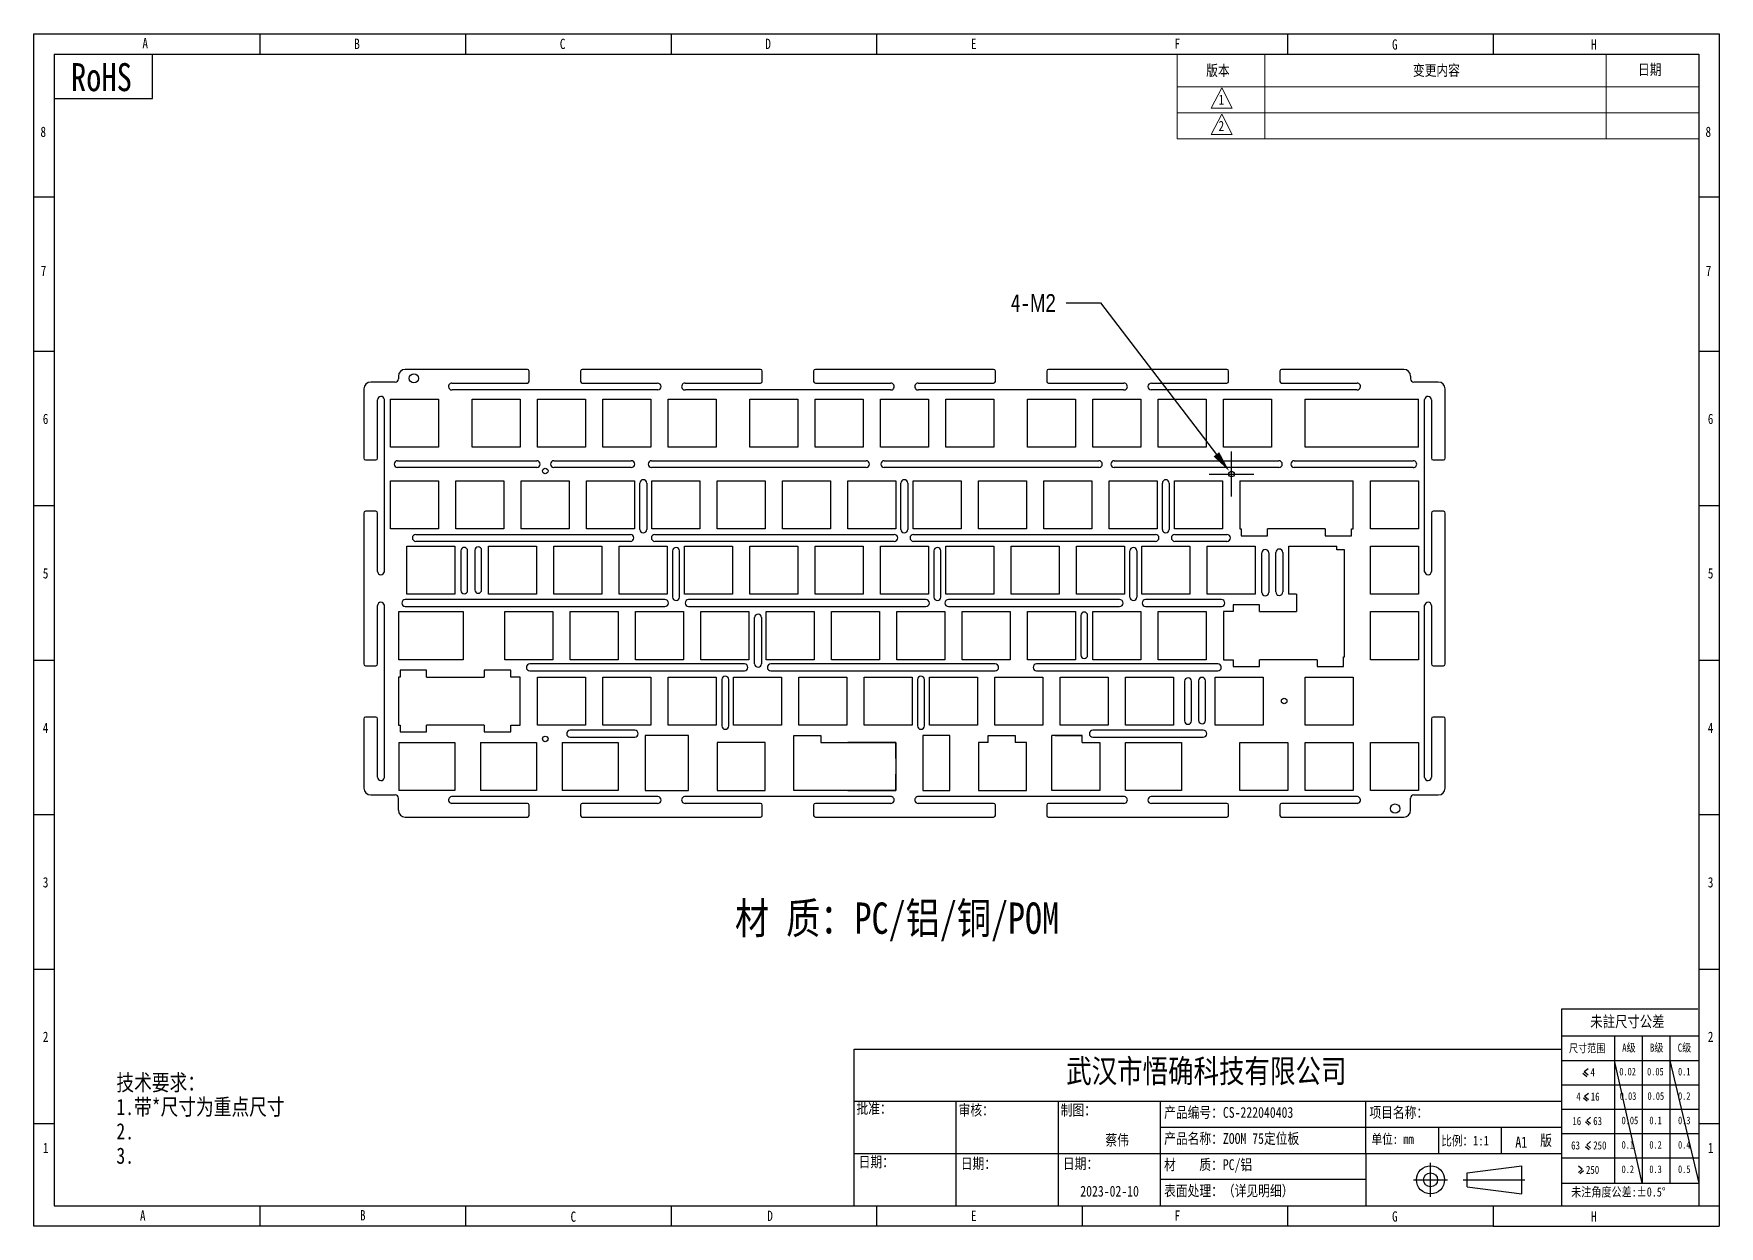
# Model space of a CAD drawing. Header units: millimetres. Extents: x 1340 to 2414, y -845 to -497.
# Drawn here: x 1339.8 to 1831.4, y -845 to -497.4 of the extents above; entities that cross this region are included whole.
import ezdxf

# ---------------------------------------------------------------- set-up
doc = ezdxf.new("R2010")
doc.units = ezdxf.units.MM
doc.header["$LTSCALE"] = 50
doc.header["$MEASUREMENT"] = 0
doc.header["$PDMODE"] = 3
doc.header["$PDSIZE"] = 0.3125
doc.linetypes.add('CENTER', pattern=[0.6, 0.375, -0.075, 0.075, -0.075])
doc.layers.get('0').update_dxf_attribs({"linetype": 'CONTINUOUS'})
doc.layers.get('Defpoints').update_dxf_attribs({"linetype": 'CONTINUOUS'})
for name, color, linetype in [('TK', 7, 'CONTINUOUS'), ('尺寸', 3, 'CONTINUOUS'), ('文字', 3, 'CONTINUOUS')]:
    doc.layers.add(name, color=color, linetype=linetype)
doc.styles.get("Standard").update_dxf_attribs({"font": '', "width": 0.8})
doc.styles.get('Standard').set_extended_font_data('SimSun')
doc.dimstyles.get("Standard").update_dxf_attribs({"dimscale": 18, "dimtxt": 0.15625, "dimasz": 0.1875, "dimexe": 0.125, "dimexo": 0.0625, "dimgap": 0.09, "dimtad": 0, "dimtih": 1, "dimtoh": 1, "dimzin": 12, "dimdsep": 46, "dimtxsty": 'Standard', "dimblk": '_FILLED', "dimcen": 0.09, "dimazin": 3, "dimtp": 0.01, "dimtm": 0.01, "dimtfac": 1, "dimtofl": 0, "dimtmove": 0, "dimatfit": 3, "dimldrblk": '_FILLED', "dimfxl": 1, "dimtolj": 1, "dimtzin": 4, "dimarcsym": 0})

msp = doc.modelspace()

# ---------------------------------------------------------------- texts
at = {"color": 0, "width": 0.8}
for s, height, p in [('A', 2.997, (1371.469, -501.69)), ('B', 2.997, (1433.262, -501.858)), ('C', 2.997, (1493.211, -501.858)), ('D', 2.997, (1553.16, -501.858)), ('E', 2.997, (1613.109, -501.858)), ('F', 2.997, (1672.503, -501.805)), ('G ', 2.9974, (1735.946, -502.047)), ('H', 2.997, (1793.99, -502.077)), ('8', 2.997, (1341.736, -527.496)), ('8', 2.997, (1827.371, -527.496)), ('7', 2.997, (1341.825, -568.003)), ('7', 2.997, (1827.461, -568.003)), ('6', 2.997, (1342.411, -611.173)), ('6', 2.997, (1828.046, -611.173)), ('5', 2.997, (1342.411, -656.202)), ('5', 2.997, (1828.046, -656.202)), ('4', 2.997, (1342.411, -701.231)), ('4', 2.997, (1828.046, -701.231)), ('3', 2.997, (1342.411, -746.261)), ('3', 2.997, (1828.046, -746.261)), ('2', 2.997, (1342.411, -791.29)), ('2', 2.997, (1828.046, -791.29)), ('1 ', 2.9974, (1342.411, -823.709)), ('1 ', 2.9974, (1828.046, -823.709)), ('A', 2.997, (1370.758, -843.427)), ('B', 2.997, (1434.927, -843.312)), ('C', 2.997, (1496.345, -843.727)), ('D ', 2.9974, (1553.715, -843.48)), ('E', 2.997, (1613.109, -843.48)), ('F', 2.997, (1672.503, -843.428)), ('G ', 2.9974, (1735.946, -843.67)), ('H', 2.997, (1793.99, -843.699))]:
    msp.add_text(s, height=height, dxfattribs=at).set_placement(p)
at = {"color": 0, "lineweight": 13, "char_height": 3.1433, "width": 32.42945, "attachment_point": 1}
for s, insert in [('版本', (1681.725, -506.546)), ('变更内容', (1742.034, -506.519)), ('日期', (1807.692, -506.282))]:
    msp.add_mtext(s, dxfattribs=dict(at, insert=insert))
at = {"color": 0, "attachment_point": 1}
for s, insert, char_height, width in [('材 质：PC/铝/铜/POM', (1544.297, -750.651), 9.13107, 171.12929), ('未註尺寸公差', (1793.758, -783.689), 3.3106, 117.95877), ('{\\fSimSun|b0|i0|c134|p2;A级}', (1803.068, -791.769), 2.37092, 117.95878), ('{\\fSimSun|b0|i0|c0|p2;B\\fSimSun|b0|i0|c134|p2;级}', (1811.168, -791.769), 2.37092, 117.95878), ('{\\fSimSun|b0|i0|c134|p2;C级}', (1819.269, -791.769), 2.37092, 117.95878), ('尺寸范围{\\fTxt|b0|i0|c134|p2;}', (1787.557, -791.962), 2.37092, 117.95877), ('4', (1793.823, -798.935), 2.371, 117.95877), ('0.02', (1802.236, -798.837), 2.2227, 117.95877), ('0.05', (1810.337, -798.837), 2.2227, 117.95877), ('0.1', (1819.364, -798.837), 2.2227, 117.95877), ('4', (1789.678, -806.047), 2.371, 117.95877), ('16', (1793.911, -806.047), 2.3709, 117.95877), ('0.03', (1802.368, -805.949), 2.2227, 117.95877), ('0.05', (1810.468, -805.949), 2.2227, 117.95877), ('0.2', (1819.364, -805.949), 2.2227, 117.95877), ('{\\fSimSun|b0|i0|c134|p2;批准：}', (1579.729, -809.085), 3.14326, 58.90916), ('{\\fSimSun|b0|i0|c134|p2;审核：}', (1609.515, -809.59), 3.14326, 58.90916), ('{\\fSimSun|b0|i0|c134|p2;制图：}', (1639.301, -809.59), 3.14326, 58.90916), ('{\\fSimSun|b0|i0|c134|p2;产品编号：CS-222040403}', (1669.466, -810.271), 3.14326, 58.90916), ('{\\fSimSun|b0|i0|c134|p2;项目名称：}', (1729.338, -810.271), 3.14326, 58.90916), ('16', (1788.531, -813.16), 2.3709, 117.95877), ('63', (1794.616, -813.16), 2.3709, 117.95877), ('0.05', (1802.898, -813.062), 2.2227, 117.95877), ('0.1', (1810.999, -813.062), 2.2227, 117.95877), ('0.3', (1819.364, -813.062), 2.2227, 117.95877), ('{\\fSimSun|b0|i0|c134|p2;蔡伟}', (1652.345, -818.31), 3.14326, 58.90916), ('产品名称：ZOOM 75定位板', (1669.466, -817.879), 3.14326, 58.90916), ('{\\fSimSun|b0|i0|c134|p2;单位\\fSimSun|b0|i0|c134|p54;: mm }', (1729.978, -818.174), 2.82893, 53.01824), ('{\\fSimSun|b0|i0|c134|p2;比例：1:1}', (1750.308, -818.653), 2.82893, 53.01824), ('\\fￋￎￌﾣﾤ|b0|i0|c134|p2;版', (1779.151, -818.433), 3.14326, 58.90916), ('63', (1788.179, -820.273), 2.3709, 117.95877), ('250', (1794.616, -820.273), 2.3709, 117.95877), ('0.1', (1802.898, -820.175), 2.2227, 117.95877), ('0.2', (1810.999, -820.175), 2.2227, 117.95877), ('0.4', (1819.364, -820.175), 2.2227, 117.95877), ('{\\fSimSun|b0|i0|c134|p2;日期：}', (1580.378, -824.686), 3.14326, 58.90916), ('{\\fSimSun|b0|i0|c134|p2;日期：}', (1610.165, -825.191), 3.14326, 58.90916), ('{\\fSimSun|b0|i0|c134|p2;日期：}', (1639.951, -825.191), 3.14326, 58.90916), ('材    质：PC/铝 ', (1669.466, -825.499), 3.14326, 58.90916), ('250', (1792.498, -827.386), 2.3709, 117.95877), ('0.2', (1802.898, -827.288), 2.2227, 117.95877), ('0.3', (1810.999, -827.288), 2.2227, 117.95877), ('0.5', (1819.364, -827.288), 2.2227, 117.95877), ('2023-02-10', (1645.013, -833.233), 3.1433, 58.90916), ('{\\fSimSun|b0|i0|c134|p2;表面处理：（详见明细）}', (1669.466, -833.107), 3.14326, 58.90916), ('{\\fSimSun|b0|i0|c134|p2;未注角度公差:\\fSimSun|b0|i0|c0|p2;%%P0.5%%D}', (1788.204, -833.666), 2.69422, 107.23524)]:
    msp.add_mtext(s, dxfattribs=dict(at, insert=insert, char_height=char_height, width=width))
at = {"color": 0, "linetype": 'Continuous', "lineweight": 9, "insert": (1363.873, -800.768), "char_height": 4.73525, "width": 148.83508, "attachment_point": 1, "line_spacing_factor": 0.9}
msp.add_mtext('{\\fSimSun|b0|i0|c134|p2;技术要求：\\P\\fSimSun|b0|i0|c0|p2;1.\\fSimSun|b0|i0|c134|p2;带\\fSimSun|b0|i0|c0|p2;*\\fSimSun|b0|i0|c134|p2;尺寸为重点尺寸\\P\\fSimSun|b0|i0|c0|p2;2.\\P3.\\P} ', dxfattribs=at)
at = {"layer": 'TK', "color": 0, "lineweight": 13, "width": 0.8}
for s, p in [('1', (1685.364, -518.117)), ('2', (1685.364, -525.746))]:
    msp.add_text(s, height=2.958, dxfattribs=at).set_placement(p)
at = {"layer": 'TK', "color": 0, "lineweight": 13, "insert": (1771.89, -818.881), "char_height": 3.23663, "width": 11.74896, "attachment_point": 1}
msp.add_mtext('{\\fSimSun|b0|i0|c0|p2;A\\fSimSun|b0|i0|c134|p2;1}', dxfattribs=at)
at = {"layer": '尺寸', "color": 0, "ltscale": 0.18, "insert": (1640.916, -796.377), "char_height": 6.80895, "width": 155.26239, "attachment_point": 1}
msp.add_mtext('{\\fSimHei|b0|i0|c134|p49;武汉市悟确科技有限公司}', dxfattribs=at)
at = {"layer": '文字', "color": 0, "ltscale": 0.18, "insert": (1350.623, -505.979), "char_height": 8.17074, "width": 116.2566, "attachment_point": 1}
msp.add_mtext('{\\fSimSun|b0|i0|c0|p2;RoHS}', dxfattribs=at)

# ---------------------------------------------------------------- blocks, each defined once
blk = doc.blocks.new('_FILLED')
at = {"color": 0, "linetype": 'ByBlock'}
blk.add_solid([(0, 0), (-1, 0.167), (-1, -0.167)], dxfattribs=at)
blk = doc.blocks.new('*D4')
at = {"color": 0, "lineweight": -2, "transparency": 16777216}
for p, q in [((1640.87, -575.9), (1650.94, -575.9)), ((1650.94, -575.9), (1684.72, -620.02)), ((1689.12, -632.3), (1689.12, -619.23)), ((1682.59, -625.77), (1695.66, -625.77))]:
    blk.add_line(p, q, dxfattribs=at)
at = {"layer": 'Defpoints', "color": 0, "transparency": 16777216}
for p in [(1688.49, -624.93), (1689.76, -626.6)]:
    blk.add_point(p, dxfattribs=at)
at = {"color": 0, "lineweight": -2, "transparency": 16777216, "xscale": 6.1875, "yscale": 6.1875, "zscale": 6.1875, "rotation": 307.4442253555529}
blk.add_blockref('_FILLED', (1688.49, -624.93), dxfattribs=at)
at = {"color": 0, "transparency": 16777216, "insert": (1631.32, -575.9), "char_height": 5.1562, "attachment_point": 5}
blk.add_mtext('\\A1;4-{\\fGulim|b0|i0|c0|p0;M2}', dxfattribs=at)

# ---------------------------------------------------------------- dimensions: what is measured, and where the dimension line sits
dim = msp.add_diameter_dim_2p(p1=(1689.762, -626.602), p2=(1688.485, -624.934), text='4-{\\fGulim|b0|i0|c0|p0;M2}', dimstyle='Standard', override={"dimscale": 33, "dimzin": 0, "dimcen": 0.198, "dimadec": 0, "dimazin": 0, "dimtp": 0, "dimtm": 0, "dimtdec": 4, "dimtzin": 0})
dim.commit()
dim.dimension.update_dxf_attribs({"geometry": '*D4', "text_midpoint": (1631.317, -575.901), "dimtype": 163})

# ---------------------------------------------------------------- linework, layer by layer
at = {"color": 0}
for p, q in [((1339.766, -845.03), (1339.766, -497.412)), ((1339.766, -497.412), (1831.396, -497.412)), ((1405.76, -497.412), (1405.76, -503.407)), ((1465.709, -497.412), (1465.709, -503.407)), ((1525.657, -497.412), (1525.657, -503.407)), ((1585.606, -497.412), (1585.606, -503.407)), ((1705.504, -497.412), (1705.504, -503.407)), ((1765.453, -497.412), (1765.453, -503.407)), ((1831.396, -497.412), (1831.396, -845.03)), ((1345.761, -503.407), (1345.761, -839.035)), ((1345.761, -503.407), (1825.401, -503.407)), ((1374.442, -516.306), (1374.442, -503.407)), ((1825.401, -503.407), (1825.401, -839.035)), ((1345.761, -516.306), (1374.442, -516.306)), ((1339.766, -544.922), (1345.761, -544.922)), ((1825.401, -544.922), (1831.396, -544.922)), ((1339.766, -589.947), (1345.761, -589.947)), ((1825.401, -589.947), (1831.396, -589.947)), ((1339.766, -634.977), (1345.761, -634.977)), ((1825.401, -634.977), (1831.396, -634.977)), ((1339.766, -680.006), (1345.761, -680.006)), ((1825.401, -680.006), (1831.396, -680.006)), ((1339.766, -725.035), (1345.761, -725.035)), ((1825.401, -725.035), (1831.396, -725.035)), ((1825.401, -748.669), (1825.401, -800.995)), ((1339.766, -770.064), (1345.761, -770.064)), ((1825.401, -770.064), (1831.396, -770.064)), ((1825.093, -781.779), (1785.38, -781.779)), ((1785.38, -781.779), (1785.38, -795.861)), ((1785.38, -783.292), (1785.38, -839.035)), ((1785.38, -789.549), (1825.401, -789.549)), ((1800.791, -789.549), (1800.791, -832.421)), ((1808.891, -789.549), (1808.891, -832.421)), ((1816.992, -789.549), (1816.992, -832.421)), ((1579.06, -793.367), (1785.38, -793.377)), ((1579.06, -839.035), (1579.06, -793.367)), ((1785.38, -796.662), (1825.401, -796.662)), ((1791.638, -800.409), (1792.75, -801.342)), ((1792.019, -799.955), (1793.131, -799.022)), ((1792.019, -799.955), (1793.131, -800.888)), ((1785.38, -803.774), (1825.401, -803.774)), ((1792.126, -807.118), (1793.238, -806.185)), ((1579.06, -808.58), (1785.38, -808.58)), ((1608.846, -839.035), (1608.846, -808.58)), ((1638.632, -839.035), (1638.632, -808.58)), ((1668.418, -839.035), (1668.418, -808.58)), ((1728.289, -823.795), (1728.289, -808.58)), ((1785.38, -810.887), (1825.401, -810.887)), ((1791.745, -807.572), (1792.857, -808.505)), ((1792.126, -807.118), (1793.238, -808.051)), ((1339.766, -815.094), (1345.761, -815.094)), ((1792.344, -814.635), (1793.455, -815.568)), ((1792.725, -814.181), (1793.836, -813.248)), ((1792.725, -814.181), (1793.836, -815.114)), ((1825.401, -815.094), (1831.396, -815.094)), ((1668.418, -816.187), (1785.38, -816.187)), ((1749.48, -816.187), (1749.48, -823.795)), ((1767.807, -816.334), (1767.807, -823.795)), ((1785.38, -818), (1825.401, -818)), ((1792.725, -821.293), (1793.836, -820.361)), ((1579.06, -823.795), (1785.38, -823.795)), ((1728.289, -823.795), (1728.289, -839.035)), ((1785.38, -825.112), (1825.401, -825.112)), ((1792.344, -821.747), (1793.455, -822.68)), ((1792.725, -821.293), (1793.836, -822.226)), ((1757.838, -829.443), (1773.791, -827.394)), ((1757.838, -833.541), (1757.838, -829.443)), ((1773.791, -835.589), (1773.791, -827.394)), ((1791.426, -828.406), (1790.314, -827.473)), ((1791.426, -828.406), (1790.314, -829.339)), ((1791.807, -828.86), (1790.695, -829.793)), ((1728.289, -831.415), (1668.418, -831.415)), ((1757.838, -833.541), (1773.791, -835.589)), ((1785.38, -832.421), (1825.401, -832.421)), ((1345.761, -839.035), (1521.769, -839.035)), ((1405.76, -839.035), (1405.76, -845.03)), ((1465.709, -839.035), (1465.709, -845.03)), ((1521.769, -839.035), (1785.38, -839.035)), ((1525.657, -839.035), (1525.657, -845.03)), ((1585.606, -839.035), (1585.606, -845.03)), ((1645.555, -839.035), (1645.555, -845.03)), ((1705.504, -839.035), (1705.504, -845.03)), ((1765.453, -839.035), (1765.453, -845.03)), ((1785.38, -839.02), (1825.401, -839.035)), ((1785.38, -839.035), (1831.396, -839.035)), ((1525.657, -845.03), (1339.766, -845.03)), ((1765.453, -845.03), (1525.657, -845.03)), ((1765.453, -845.03), (1831.396, -845.03))]:
    msp.add_line(p, q, dxfattribs=at)
at = {"color": 0, "lineweight": 13}
for p, q in [((1673.264, -512.866), (1673.264, -503.407)), ((1698.875, -512.866), (1698.875, -503.407)), ((1798.401, -512.866), (1798.401, -503.407)), ((1825.351, -512.866), (1673.264, -512.866))]:
    msp.add_line(p, q, dxfattribs=at)
at = {"color": 7, "linetype": 'Continuous'}
for p, q in [((1445.15, -598.962), (1438.05, -598.964)), ((1446.15, -597.267), (1446.15, -597.962)), ((1483.751, -595.267), (1448.15, -595.267)), ((1461.751, -599.267), (1483.751, -599.267)), ((1484.251, -598.767), (1484.251, -595.767)), ((1499.251, -595.767), (1499.251, -598.767)), ((1551.751, -595.267), (1499.751, -595.267)), ((1499.751, -599.267), (1521.751, -599.267)), ((1529.751, -599.267), (1551.751, -599.267)), ((1552.251, -598.767), (1552.251, -595.767)), ((1567.251, -595.767), (1567.251, -598.767)), ((1619.751, -595.267), (1567.751, -595.267)), ((1567.751, -599.267), (1589.751, -599.267)), ((1597.748, -599.267), (1619.751, -599.267)), ((1620.251, -598.767), (1620.251, -595.767)), ((1635.251, -595.767), (1635.251, -598.767)), ((1687.751, -595.267), (1635.751, -595.267)), ((1635.751, -599.267), (1657.748, -599.267)), ((1665.748, -599.267), (1687.751, -599.267)), ((1688.251, -598.767), (1688.251, -595.767)), ((1703.251, -595.767), (1703.251, -598.767)), ((1739.35, -595.267), (1703.751, -595.267)), ((1703.751, -599.267), (1725.748, -599.267)), ((1741.35, -597.267), (1741.35, -597.962)), ((1749.45, -598.964), (1742.35, -598.962)), ((1436.05, -600.964), (1436.05, -621.129)), ((1440.05, -621.129), (1440.05, -604.131)), ((1442.045, -654.226), (1442.045, -604.031)), ((1443.874, -617.962), (1443.874, -603.962)), ((1443.874, -603.962), (1457.874, -603.962)), ((1457.874, -603.962), (1457.874, -617.962)), ((1521.851, -601.262), (1461.851, -601.262)), ((1467.687, -617.962), (1467.687, -603.962)), ((1467.687, -603.962), (1481.686, -603.962)), ((1481.686, -603.962), (1481.686, -617.962)), ((1486.737, -617.962), (1486.737, -603.962)), ((1486.737, -603.962), (1500.736, -603.962)), ((1500.736, -603.962), (1500.736, -617.962)), ((1505.787, -617.962), (1505.787, -603.962)), ((1505.787, -603.962), (1519.786, -603.962)), ((1519.786, -603.962), (1519.786, -617.962)), ((1524.837, -617.962), (1524.837, -603.962)), ((1524.837, -603.962), (1538.836, -603.962)), ((1589.651, -601.262), (1529.851, -601.262)), ((1538.836, -603.962), (1538.836, -617.962)), ((1548.65, -617.962), (1548.65, -603.962)), ((1548.65, -603.962), (1562.649, -603.962)), ((1562.649, -603.962), (1562.649, -617.962)), ((1567.7, -617.962), (1567.7, -603.962)), ((1567.7, -603.962), (1581.699, -603.962)), ((1581.699, -603.962), (1581.699, -617.962)), ((1586.75, -617.962), (1586.75, -603.962)), ((1586.75, -603.962), (1600.749, -603.962)), ((1657.648, -601.262), (1597.848, -601.262)), ((1600.749, -603.962), (1600.749, -617.962)), ((1605.8, -617.962), (1605.8, -603.962)), ((1605.8, -603.962), (1619.799, -603.962)), ((1619.799, -603.962), (1619.799, -617.962)), ((1629.612, -617.962), (1629.612, -603.962)), ((1629.612, -603.962), (1643.612, -603.962)), ((1643.612, -603.962), (1643.612, -617.962)), ((1648.662, -617.962), (1648.662, -603.962)), ((1648.662, -603.962), (1662.662, -603.962)), ((1662.662, -603.962), (1662.662, -617.962)), ((1725.648, -601.262), (1665.648, -601.262)), ((1667.712, -603.962), (1681.712, -603.962)), ((1667.712, -617.962), (1667.712, -603.962)), ((1681.712, -603.962), (1681.712, -617.962)), ((1686.762, -603.962), (1700.762, -603.962)), ((1686.762, -617.962), (1686.762, -603.962)), ((1700.762, -603.962), (1700.762, -617.962)), ((1710.575, -603.962), (1743.625, -603.962)), ((1710.575, -617.962), (1710.575, -603.962)), ((1743.625, -617.962), (1743.625, -603.962)), ((1745.455, -654.226), (1745.455, -604.031)), ((1747.45, -604.131), (1747.45, -621.129)), ((1751.45, -621.129), (1751.45, -600.964)), ((1457.874, -617.962), (1443.874, -617.962)), ((1481.686, -617.962), (1467.687, -617.962)), ((1500.736, -617.962), (1486.737, -617.962)), ((1519.786, -617.962), (1505.787, -617.962)), ((1538.836, -617.962), (1524.837, -617.962)), ((1562.649, -617.962), (1548.65, -617.962)), ((1581.699, -617.962), (1567.7, -617.962)), ((1600.749, -617.962), (1586.75, -617.962)), ((1619.799, -617.962), (1605.8, -617.962)), ((1643.612, -617.962), (1629.612, -617.962)), ((1662.662, -617.962), (1648.662, -617.962)), ((1681.712, -617.962), (1667.712, -617.962)), ((1700.762, -617.962), (1686.762, -617.962)), ((1743.625, -617.962), (1710.575, -617.962)), ((1436.55, -621.629), (1439.55, -621.629)), ((1445.874, -621.868), (1486.47, -621.868)), ((1486.47, -623.868), (1445.874, -623.868)), ((1491.47, -621.868), (1514.053, -621.868)), ((1514.053, -623.868), (1491.47, -623.868)), ((1519.967, -621.868), (1582.554, -621.868)), ((1582.554, -623.868), (1519.967, -623.868)), ((1587.85, -621.868), (1650.436, -621.868)), ((1650.436, -623.868), (1587.85, -623.868)), ((1654.911, -621.868), (1702.944, -621.868)), ((1702.944, -623.868), (1654.911, -623.868)), ((1707.419, -621.868), (1742.152, -621.868)), ((1742.122, -623.863), (1707.419, -623.868)), ((1747.95, -621.629), (1750.95, -621.629)), ((1443.874, -641.774), (1443.874, -627.774)), ((1443.874, -627.774), (1457.874, -627.774)), ((1457.874, -627.774), (1457.874, -641.774)), ((1462.924, -641.774), (1462.924, -627.774)), ((1462.924, -627.774), (1476.924, -627.774)), ((1476.924, -627.774), (1476.924, -641.774)), ((1481.974, -641.774), (1481.974, -627.774)), ((1481.974, -627.774), (1495.974, -627.774)), ((1495.974, -627.774), (1495.974, -641.774)), ((1501.024, -641.774), (1501.024, -627.774)), ((1501.024, -627.774), (1515.024, -627.774)), ((1515.024, -627.774), (1515.024, -641.774)), ((1516.573, -641.888), (1516.573, -628.406)), ((1518.573, -628.406), (1518.573, -641.888)), ((1520.074, -641.774), (1520.074, -627.774)), ((1520.074, -627.774), (1534.074, -627.774)), ((1534.074, -627.774), (1534.074, -641.774)), ((1539.123, -641.774), (1539.123, -627.774)), ((1539.123, -627.774), (1553.124, -627.774)), ((1553.124, -627.774), (1553.124, -641.774)), ((1558.173, -641.774), (1558.173, -627.774)), ((1558.173, -627.774), (1572.174, -627.774)), ((1572.174, -627.774), (1572.174, -641.774)), ((1577.225, -641.774), (1577.225, -627.774)), ((1577.225, -627.774), (1591.224, -627.774)), ((1591.224, -627.774), (1591.224, -641.774)), ((1592.69, -641.888), (1592.69, -628.406)), ((1594.69, -628.406), (1594.69, -641.888)), ((1596.275, -641.774), (1596.275, -627.774)), ((1596.275, -627.774), (1610.274, -627.774)), ((1610.274, -627.774), (1610.274, -641.774)), ((1615.325, -641.774), (1615.325, -627.774)), ((1615.325, -627.774), (1629.324, -627.774)), ((1629.324, -627.774), (1629.324, -641.774)), ((1634.375, -627.774), (1648.374, -627.774)), ((1634.375, -641.774), (1634.375, -627.774)), ((1648.374, -627.774), (1648.374, -641.774)), ((1653.425, -627.774), (1667.424, -627.774)), ((1653.425, -641.774), (1653.425, -627.774)), ((1667.424, -627.774), (1667.424, -641.774)), ((1668.968, -641.888), (1668.968, -628.406)), ((1670.968, -628.406), (1670.968, -641.888)), ((1672.475, -627.774), (1686.474, -627.774)), ((1672.475, -641.774), (1672.475, -627.774)), ((1686.474, -627.774), (1686.474, -641.774)), ((1691.522, -627.774), (1724.572, -627.774)), ((1691.522, -627.774), (1691.522, -641.774)), ((1724.572, -641.774), (1724.572, -627.774)), ((1729.625, -627.774), (1743.624, -627.774)), ((1729.625, -641.774), (1729.625, -627.774)), ((1743.624, -627.774), (1743.624, -641.774)), ((1436.05, -637.129), (1436.05, -681.123)), ((1439.55, -636.629), (1436.55, -636.629)), ((1440.05, -654.127), (1440.05, -637.129)), ((1747.45, -637.129), (1747.45, -654.127)), ((1750.95, -636.629), (1747.95, -636.629)), ((1751.45, -681.123), (1751.45, -637.129)), ((1457.874, -641.774), (1443.874, -641.774)), ((1451.215, -643.376), (1513.802, -643.376)), ((1476.924, -641.774), (1462.924, -641.774)), ((1495.974, -641.774), (1481.974, -641.774)), ((1515.024, -641.774), (1501.024, -641.774)), ((1534.074, -641.774), (1520.074, -641.774)), ((1520.923, -643.376), (1590.758, -643.376)), ((1553.124, -641.774), (1539.123, -641.774)), ((1572.174, -641.774), (1558.173, -641.774)), ((1591.224, -641.774), (1577.225, -641.774)), ((1610.274, -641.774), (1596.275, -641.774)), ((1596.356, -643.376), (1666.969, -643.376)), ((1629.324, -641.774), (1615.325, -641.774)), ((1648.374, -641.774), (1634.375, -641.774)), ((1667.424, -641.774), (1653.425, -641.774)), ((1686.474, -641.774), (1672.475, -641.774)), ((1672.583, -643.376), (1687.788, -643.376)), ((1691.522, -641.774), (1691.924, -641.774)), ((1691.924, -641.774), (1691.924, -643.775)), ((1691.924, -643.775), (1699.642, -643.774)), ((1716.442, -641.774), (1699.642, -641.774)), ((1699.642, -643.774), (1699.642, -641.774)), ((1716.442, -641.774), (1716.442, -643.774)), ((1716.442, -643.774), (1724.148, -643.775)), ((1724.148, -641.774), (1724.572, -641.774)), ((1724.148, -643.775), (1724.148, -641.774)), ((1743.624, -641.774), (1729.625, -641.774)), ((1448.637, -660.824), (1448.637, -646.824)), ((1448.637, -646.824), (1462.636, -646.824)), ((1513.802, -645.376), (1451.215, -645.376)), ((1462.636, -646.824), (1462.636, -660.824)), ((1464.322, -648.137), (1464.322, -659.667)), ((1466.322, -659.667), (1466.322, -648.137)), ((1468.407, -647.999), (1468.407, -659.529)), ((1470.407, -659.529), (1470.407, -647.999)), ((1472.449, -660.824), (1472.449, -646.824)), ((1472.449, -646.824), (1486.449, -646.824)), ((1486.449, -646.824), (1486.449, -660.824)), ((1491.499, -660.824), (1491.499, -646.824)), ((1491.499, -646.824), (1505.499, -646.824)), ((1505.499, -646.824), (1505.499, -660.824)), ((1510.549, -660.824), (1510.549, -646.824)), ((1510.549, -646.824), (1524.549, -646.824)), ((1590.758, -645.376), (1520.923, -645.376)), ((1524.549, -646.824), (1524.549, -660.824)), ((1526.112, -648.161), (1526.112, -661.644)), ((1528.112, -661.644), (1528.112, -648.161)), ((1529.599, -660.824), (1529.599, -646.824)), ((1529.599, -646.824), (1543.599, -646.824)), ((1543.599, -646.824), (1543.599, -660.824)), ((1548.65, -660.824), (1548.65, -646.824)), ((1548.65, -646.824), (1562.649, -646.824)), ((1562.649, -646.824), (1562.649, -660.824)), ((1567.7, -660.824), (1567.7, -646.824)), ((1567.7, -646.824), (1581.699, -646.824)), ((1581.699, -646.824), (1581.699, -660.824)), ((1586.75, -660.824), (1586.75, -646.824)), ((1586.75, -646.824), (1600.749, -646.824)), ((1666.969, -645.376), (1596.356, -645.376)), ((1600.749, -646.824), (1600.749, -660.824)), ((1602.341, -648.161), (1602.341, -661.644)), ((1604.341, -661.644), (1604.341, -648.161)), ((1605.8, -660.824), (1605.8, -646.824)), ((1605.8, -646.824), (1619.799, -646.824)), ((1619.799, -646.824), (1619.799, -660.824)), ((1624.85, -646.824), (1638.849, -646.824)), ((1624.85, -660.824), (1624.85, -646.824)), ((1638.849, -646.824), (1638.849, -660.824)), ((1643.9, -646.824), (1657.899, -646.824)), ((1643.9, -660.824), (1643.9, -646.824)), ((1657.899, -646.824), (1657.899, -660.824)), ((1659.499, -661.644), (1659.499, -648.161)), ((1661.499, -648.161), (1661.499, -661.644)), ((1662.95, -646.824), (1676.949, -646.824)), ((1662.95, -660.824), (1662.95, -646.824)), ((1687.788, -645.376), (1672.583, -645.376)), ((1676.949, -646.824), (1676.949, -660.824)), ((1682, -646.824), (1695.999, -646.824)), ((1682, -660.824), (1682, -646.824)), ((1695.999, -646.824), (1695.999, -660.824)), ((1697.98, -660.28), (1697.98, -648.75)), ((1699.98, -648.75), (1699.98, -660.28)), ((1702.065, -660.142), (1702.065, -648.612)), ((1704.065, -648.612), (1704.065, -660.142)), ((1705.812, -646.824), (1719.89, -646.824)), ((1705.812, -660.824), (1705.812, -646.824)), ((1719.89, -647.855), (1719.89, -646.825)), ((1722.12, -647.855), (1719.89, -647.855)), ((1722.12, -679.055), (1722.12, -647.855)), ((1729.625, -646.824), (1743.624, -646.824)), ((1729.625, -660.824), (1729.625, -646.824)), ((1743.624, -646.824), (1743.624, -660.824)), ((1523.869, -662.359), (1448.111, -662.359)), ((1462.636, -660.824), (1448.637, -660.824)), ((1486.449, -660.824), (1472.449, -660.824)), ((1505.499, -660.824), (1491.499, -660.824)), ((1524.549, -660.824), (1510.549, -660.824)), ((1543.599, -660.824), (1529.599, -660.824)), ((1599.991, -662.359), (1530.781, -662.359)), ((1562.649, -660.824), (1548.65, -660.824)), ((1581.699, -660.824), (1567.7, -660.824)), ((1600.749, -660.824), (1586.75, -660.824)), ((1619.799, -660.824), (1605.8, -660.824)), ((1656.502, -662.359), (1606.556, -662.359)), ((1638.849, -660.824), (1624.85, -660.824)), ((1657.899, -660.824), (1643.9, -660.824)), ((1676.949, -660.824), (1662.95, -660.824)), ((1686.197, -662.359), (1664.082, -662.359)), ((1695.999, -660.824), (1682, -660.824)), ((1708.12, -660.824), (1705.812, -660.824)), ((1708.12, -660.824), (1708.12, -665.874)), ((1743.624, -660.824), (1729.625, -660.824)), ((1440.05, -681.123), (1440.05, -664.125)), ((1442.045, -714.221), (1442.045, -664.025)), ((1447.206, -665.874), (1465.018, -665.874)), ((1448.111, -664.359), (1523.869, -664.359)), ((1465.018, -665.874), (1465.018, -679.874)), ((1477.212, -679.874), (1477.212, -665.874)), ((1477.212, -665.874), (1491.211, -665.874)), ((1491.211, -665.874), (1491.211, -679.874)), ((1496.262, -679.874), (1496.262, -665.874)), ((1496.262, -665.874), (1510.261, -665.874)), ((1510.261, -665.874), (1510.261, -679.874)), ((1515.312, -679.874), (1515.312, -665.874)), ((1515.312, -665.874), (1529.311, -665.874)), ((1529.311, -665.874), (1529.311, -679.874)), ((1530.781, -664.359), (1599.991, -664.359)), ((1534.362, -679.874), (1534.362, -665.874)), ((1534.362, -665.874), (1548.362, -665.874)), ((1548.362, -665.874), (1548.362, -679.874)), ((1550.024, -681.069), (1550.024, -667.587)), ((1552.024, -667.587), (1552.024, -681.069)), ((1553.412, -679.874), (1553.412, -665.874)), ((1553.412, -665.874), (1567.412, -665.874)), ((1567.412, -665.874), (1567.412, -679.874)), ((1572.462, -679.874), (1572.462, -665.874)), ((1572.462, -665.874), (1586.462, -665.874)), ((1586.462, -665.874), (1586.462, -679.874)), ((1591.512, -679.874), (1591.512, -665.874)), ((1591.512, -665.874), (1605.512, -665.874)), ((1605.512, -665.874), (1605.512, -679.874)), ((1606.556, -664.359), (1656.502, -664.359)), ((1610.562, -665.874), (1624.562, -665.874)), ((1610.562, -679.874), (1610.562, -665.874)), ((1624.562, -665.874), (1624.562, -679.874)), ((1629.612, -665.874), (1643.612, -665.874)), ((1629.612, -679.874), (1629.612, -665.874)), ((1643.612, -665.874), (1643.612, -679.874)), ((1645.157, -666.978), (1645.157, -678.508)), ((1647.157, -678.508), (1647.157, -666.978)), ((1648.662, -665.874), (1662.662, -665.874)), ((1648.662, -679.874), (1648.662, -665.874)), ((1662.662, -665.874), (1662.662, -679.874)), ((1664.082, -664.359), (1686.197, -664.359)), ((1667.712, -665.874), (1681.712, -665.874)), ((1667.712, -679.874), (1667.712, -665.874)), ((1681.712, -665.874), (1681.712, -679.874)), ((1689.566, -665.875), (1686.76, -665.875)), ((1686.76, -665.875), (1686.76, -679.875)), ((1697.27, -663.875), (1689.566, -663.875)), ((1689.566, -663.875), (1689.566, -665.875)), ((1697.27, -665.875), (1697.27, -663.875)), ((1697.27, -665.874), (1708.12, -665.874)), ((1729.625, -665.874), (1743.624, -665.874)), ((1729.625, -679.874), (1729.625, -665.874)), ((1743.624, -665.874), (1743.624, -679.874)), ((1745.455, -714.221), (1745.455, -664.025)), ((1747.45, -664.125), (1747.45, -681.123)), ((1436.55, -681.623), (1439.55, -681.623)), ((1446.679, -682.925), (1446.679, -684.925)), ((1454.375, -682.925), (1446.679, -682.925)), ((1465.018, -679.874), (1447.206, -679.874)), ((1454.375, -684.925), (1454.375, -682.925)), ((1471.175, -682.925), (1471.175, -684.925)), ((1478.879, -682.925), (1471.175, -682.925)), ((1491.211, -679.874), (1477.212, -679.874)), ((1478.879, -684.925), (1478.879, -682.925)), ((1547.067, -681.125), (1484.45, -681.125)), ((1484.45, -683.125), (1547.067, -683.125)), ((1510.261, -679.874), (1496.262, -679.874)), ((1529.311, -679.874), (1515.312, -679.874)), ((1548.362, -679.874), (1534.362, -679.874)), ((1567.412, -679.874), (1553.412, -679.874)), ((1620.198, -681.125), (1554.745, -681.125)), ((1554.745, -683.125), (1620.198, -683.125)), ((1586.462, -679.874), (1572.462, -679.874)), ((1605.512, -679.874), (1591.512, -679.874)), ((1624.562, -679.874), (1610.562, -679.874)), ((1643.612, -679.874), (1629.612, -679.874)), ((1685.143, -681.125), (1632.278, -681.125)), ((1632.278, -683.125), (1685.143, -683.125)), ((1662.662, -679.874), (1648.662, -679.874)), ((1681.712, -679.874), (1667.712, -679.874)), ((1686.76, -679.875), (1689.566, -679.875)), ((1689.566, -679.875), (1689.566, -681.875)), ((1689.566, -681.875), (1697.27, -681.875)), ((1714.07, -679.874), (1697.27, -679.874)), ((1697.27, -681.875), (1697.27, -679.875)), ((1714.07, -679.875), (1714.07, -681.875)), ((1714.07, -681.875), (1721.765, -681.875)), ((1721.765, -679.055), (1722.12, -679.055)), ((1721.765, -681.875), (1721.765, -679.055)), ((1743.624, -679.874), (1729.625, -679.874)), ((1747.95, -681.623), (1750.95, -681.623)), ((1446.175, -684.925), (1446.175, -698.925)), ((1446.679, -684.925), (1446.175, -684.925)), ((1454.375, -684.924), (1471.175, -684.924)), ((1481.685, -684.925), (1478.879, -684.925)), ((1481.685, -698.925), (1481.685, -684.925)), ((1486.737, -698.925), (1486.737, -684.924)), ((1486.737, -684.924), (1500.736, -684.924)), ((1500.736, -684.924), (1500.736, -698.925)), ((1505.787, -698.925), (1505.787, -684.924)), ((1505.787, -684.924), (1519.786, -684.924)), ((1519.786, -684.924), (1519.786, -698.925)), ((1524.837, -698.925), (1524.837, -684.924)), ((1524.837, -684.924), (1538.836, -684.924)), ((1538.836, -684.924), (1538.836, -698.925)), ((1540.47, -685.677), (1540.47, -699.159)), ((1542.47, -699.159), (1542.47, -685.677)), ((1543.887, -698.925), (1543.887, -684.924)), ((1543.887, -684.924), (1557.887, -684.924)), ((1557.887, -684.924), (1557.887, -698.925)), ((1562.937, -698.925), (1562.937, -684.924)), ((1562.937, -684.924), (1576.937, -684.924)), ((1576.937, -684.924), (1576.937, -698.925)), ((1581.987, -684.924), (1595.987, -684.924)), ((1581.987, -698.925), (1581.987, -684.924)), ((1595.987, -684.924), (1595.987, -698.925)), ((1597.55, -685.677), (1597.55, -699.159)), ((1599.55, -699.159), (1599.55, -685.677)), ((1601.037, -684.924), (1615.037, -684.924)), ((1601.037, -698.925), (1601.037, -684.924)), ((1615.037, -684.924), (1615.037, -698.925)), ((1620.087, -684.924), (1634.087, -684.924)), ((1620.087, -698.925), (1620.087, -684.924)), ((1634.087, -684.924), (1634.087, -698.925)), ((1639.137, -684.924), (1653.137, -684.924)), ((1639.137, -698.925), (1639.137, -684.924)), ((1653.137, -684.924), (1653.137, -698.925)), ((1658.187, -684.924), (1672.187, -684.924)), ((1658.187, -698.925), (1658.187, -684.924)), ((1672.187, -684.924), (1672.187, -698.925)), ((1675.456, -686.17), (1675.456, -697.701)), ((1677.456, -697.701), (1677.456, -686.17)), ((1679.54, -686.032), (1679.54, -697.562)), ((1681.54, -697.562), (1681.54, -686.032)), ((1684.381, -684.924), (1698.38, -684.924)), ((1684.381, -698.925), (1684.381, -684.924)), ((1698.38, -684.924), (1698.38, -698.925)), ((1710.575, -684.924), (1724.574, -684.924)), ((1710.575, -698.925), (1710.575, -684.924)), ((1724.574, -684.924), (1724.574, -698.925)), ((1436.05, -697.123), (1436.05, -717.288)), ((1439.55, -696.623), (1436.55, -696.623)), ((1440.05, -714.121), (1440.05, -697.123)), ((1747.45, -697.123), (1747.45, -714.121)), ((1750.95, -696.623), (1747.95, -696.623)), ((1751.45, -717.288), (1751.45, -697.123)), ((1446.175, -698.925), (1446.679, -698.925)), ((1446.679, -698.925), (1446.679, -700.925)), ((1446.679, -700.925), (1454.375, -700.925)), ((1454.375, -700.925), (1454.375, -698.925)), ((1471.175, -698.925), (1454.375, -698.925)), ((1471.175, -698.925), (1471.175, -700.925)), ((1471.175, -700.925), (1478.879, -700.925)), ((1478.879, -700.925), (1478.879, -698.925)), ((1478.879, -698.925), (1481.685, -698.925)), ((1500.736, -698.925), (1486.737, -698.925)), ((1515.072, -700.46), (1496.22, -700.46)), ((1496.22, -702.46), (1515.072, -702.46)), ((1519.786, -698.925), (1505.787, -698.925)), ((1538.836, -698.925), (1524.837, -698.925)), ((1557.887, -698.925), (1543.887, -698.925)), ((1576.937, -698.925), (1562.937, -698.925)), ((1595.987, -698.925), (1581.987, -698.925)), ((1615.037, -698.925), (1601.037, -698.925)), ((1634.087, -698.925), (1620.087, -698.925)), ((1653.137, -698.925), (1639.137, -698.925)), ((1680.884, -700.46), (1648.658, -700.46)), ((1648.658, -702.46), (1680.884, -702.46)), ((1672.187, -698.925), (1658.187, -698.925)), ((1698.38, -698.925), (1684.381, -698.925)), ((1724.574, -698.925), (1710.575, -698.925)), ((1691.525, -703.974), (1705.524, -703.974)), ((1691.525, -717.974), (1691.525, -703.974)), ((1705.524, -703.974), (1705.524, -717.974)), ((1710.575, -703.974), (1724.574, -703.974)), ((1710.575, -717.974), (1710.575, -703.974)), ((1724.574, -703.974), (1724.574, -717.974)), ((1729.625, -703.974), (1743.624, -703.974)), ((1729.625, -717.974), (1729.625, -703.974)), ((1743.624, -703.974), (1743.624, -717.974)), ((1438.05, -719.282), (1445.15, -719.282)), ((1446.15, -723.777), (1446.15, -720.282)), ((1483.751, -721.777), (1461.751, -721.777)), ((1521.851, -719.782), (1461.851, -719.782)), ((1484.251, -725.277), (1484.251, -722.277)), ((1499.251, -722.277), (1499.251, -725.277)), ((1521.751, -721.777), (1499.751, -721.777)), ((1551.751, -721.777), (1529.751, -721.777)), ((1589.651, -719.782), (1529.851, -719.782)), ((1552.251, -725.277), (1552.251, -722.277)), ((1567.251, -722.277), (1567.251, -725.277)), ((1589.751, -721.777), (1567.751, -721.777)), ((1619.751, -721.777), (1597.748, -721.777)), ((1657.648, -719.782), (1597.848, -719.782)), ((1620.251, -725.277), (1620.251, -722.277)), ((1635.251, -722.277), (1635.251, -725.277)), ((1657.748, -721.777), (1635.751, -721.777)), ((1725.648, -719.782), (1665.648, -719.782)), ((1687.751, -721.777), (1665.748, -721.777)), ((1688.251, -725.277), (1688.251, -722.277)), ((1705.524, -717.974), (1691.525, -717.974)), ((1703.251, -722.277), (1703.251, -725.277)), ((1725.748, -721.777), (1703.751, -721.777)), ((1724.574, -717.974), (1710.575, -717.974)), ((1743.624, -717.974), (1729.625, -717.974)), ((1741.35, -723.777), (1741.35, -720.282)), ((1742.35, -719.282), (1749.45, -719.282)), ((1448.15, -725.777), (1483.751, -725.777)), ((1499.751, -725.777), (1551.751, -725.777)), ((1567.751, -725.777), (1619.751, -725.777)), ((1635.751, -725.777), (1687.751, -725.777)), ((1703.751, -725.777), (1739.35, -725.777))]:
    msp.add_line(p, q, dxfattribs=at)
at = {"color": 7}
for p, q in [((1530.75, -701.945), (1518.118, -701.945)), ((1518.118, -701.945), (1518.118, -718.045)), ((1530.75, -718.045), (1530.75, -701.945)), ((1561.499, -701.945), (1569.374, -701.945)), ((1561.499, -718.045), (1561.499, -701.945)), ((1569.374, -701.945), (1569.374, -703.976)), ((1606.95, -701.945), (1599.075, -701.945)), ((1599.075, -701.945), (1599.075, -718.045)), ((1606.95, -718.045), (1606.95, -701.945)), ((1618.118, -703.976), (1618.118, -701.944)), ((1618.118, -701.944), (1625.993, -701.944)), ((1625.993, -701.944), (1625.993, -703.976)), ((1645.574, -701.945), (1636.756, -701.945)), ((1636.756, -718.045), (1636.756, -701.945)), ((1637.699, -701.945), (1645.574, -701.945)), ((1645.574, -703.974), (1645.574, -701.945)), ((1446.256, -703.974), (1462.636, -703.974)), ((1446.256, -703.974), (1446.256, -717.974)), ((1462.636, -703.974), (1462.636, -717.974)), ((1470.067, -703.974), (1486.449, -703.974)), ((1470.067, -703.974), (1470.067, -717.974)), ((1486.449, -703.974), (1486.449, -717.974)), ((1493.881, -703.974), (1510.261, -703.974)), ((1493.881, -703.974), (1493.881, -717.974)), ((1510.261, -703.974), (1510.261, -717.974)), ((1539.124, -703.976), (1539.124, -717.975)), ((1553.124, -703.976), (1539.124, -703.976)), ((1553.124, -717.975), (1553.124, -703.976)), ((1569.374, -703.976), (1591.224, -703.976)), ((1591.224, -703.974), (1577.225, -703.974)), ((1591.224, -708.674), (1591.224, -703.974)), ((1591.224, -703.976), (1591.224, -717.975)), ((1615.325, -703.976), (1615.325, -717.975)), ((1618.118, -703.976), (1615.325, -703.976)), ((1629.324, -703.976), (1625.993, -703.976)), ((1629.324, -717.975), (1629.324, -703.976)), ((1645.574, -703.974), (1650.755, -703.974)), ((1650.755, -703.974), (1650.755, -718.045)), ((1658.187, -703.974), (1674.568, -703.974)), ((1658.187, -717.974), (1658.187, -703.974)), ((1674.568, -703.974), (1674.568, -717.974)), ((1591.224, -717.974), (1591.224, -713.274)), ((1462.636, -717.974), (1446.256, -717.974)), ((1486.449, -717.974), (1470.067, -717.974)), ((1510.261, -717.974), (1493.881, -717.974)), ((1518.118, -718.045), (1530.75, -718.045)), ((1539.124, -717.975), (1553.124, -717.975)), ((1569.374, -718.045), (1561.499, -718.045)), ((1591.224, -717.975), (1569.374, -717.975)), ((1569.374, -717.975), (1569.374, -718.045)), ((1577.225, -717.974), (1591.224, -717.974)), ((1599.075, -718.045), (1606.95, -718.045)), ((1615.325, -717.975), (1629.324, -717.975)), ((1650.755, -718.045), (1636.756, -718.045)), ((1674.568, -717.974), (1658.187, -717.974))]:
    msp.add_line(p, q, dxfattribs=at)
for p, q in [((1808.891, -832.421), (1800.791, -796.662)), ((1816.992, -796.662), (1825.401, -832.421))]:
    msp.add_line(p, q)
at = {"color": 0, "linetype": 'CENTER', "ltscale": 3}
for p, q in [((1747.175, -836.417), (1747.175, -826.567)), ((1742.25, -831.492), (1752.101, -831.492)), ((1756.696, -831.492), (1774.656, -831.492))]:
    msp.add_line(p, q, dxfattribs=at)
at = {"color": 7}
msp.add_lwpolyline([(1446.256, -665.876), (1465.018, -665.876), (1465.018, -679.874), (1446.256, -679.874)], close=True, dxfattribs=at)
at = {"color": 7, "linetype": 'Continuous'}
for centre, radius in [((1450.65, -597.862), 1.35), ((1488.97, -624.868), 0.8), ((1689.124, -625.768), 0.8), ((1704.477, -691.924), 0.8), ((1488.97, -702.972), 0.8), ((1736.85, -723.282), 1.35)]:
    msp.add_circle(centre, radius, dxfattribs=at)
at = {"color": 0}
for radius in [4.098, 2.049]:
    msp.add_circle((1747.175, -831.492), radius, dxfattribs=at)
at = {"color": 7, "linetype": 'Continuous'}
for centre, radius, start, end in [((1438.05, -600.964), 2, 90, 180), ((1445.15, -597.962), 1, 270, 0), ((1448.15, -597.267), 2, 90, 180), ((1461.751, -600.267), 1, 90, 275.73197), ((1483.751, -595.767), 0.5, 0, 90), ((1483.751, -598.767), 0.5, 270, 0), ((1499.751, -595.767), 0.5, 90, 180), ((1499.751, -598.767), 0.5, 180, 270), ((1521.751, -600.267), 1, 275.73197, 90), ((1529.751, -600.267), 1, 90, 275.73197), ((1551.751, -595.767), 0.5, 0, 90), ((1551.751, -598.767), 0.5, 270, 0), ((1567.751, -595.767), 0.5, 90, 180), ((1567.751, -598.767), 0.5, 180, 270), ((1589.751, -600.267), 1, 264.26803, 90), ((1597.748, -600.267), 1, 90, 275.73197), ((1619.751, -595.767), 0.5, 0, 90), ((1619.751, -598.767), 0.5, 270, 0), ((1635.751, -595.767), 0.5, 90, 180), ((1635.751, -598.767), 0.5, 180, 270), ((1657.748, -600.267), 1, 264.26803, 90), ((1665.748, -600.267), 1, 90, 264.26803), ((1687.751, -595.767), 0.5, 0, 90), ((1687.751, -598.767), 0.5, 270, 0), ((1703.751, -595.767), 0.5, 90, 180), ((1703.751, -598.767), 0.5, 180, 270), ((1725.748, -600.267), 1, 264.26803, 90), ((1739.35, -597.267), 2, 0, 90), ((1742.35, -597.962), 1, 180, 270), ((1749.45, -600.964), 2, 0, 90), ((1441.05, -604.131), 1, 5.73197, 180), ((1746.45, -604.131), 1, 360, 174.26803), ((1436.55, -621.129), 0.5, 180, 270), ((1439.55, -621.129), 0.5, 270, 0), ((1445.874, -622.868), 1, 90, 270), ((1486.47, -622.868), 1, 270, 90), ((1491.47, -622.868), 1, 90, 270), ((1514.053, -622.868), 1, 270, 90), ((1519.967, -622.868), 1, 90, 270), ((1582.554, -622.868), 1, 270, 90), ((1587.85, -622.868), 1, 90, 270), ((1650.436, -622.868), 1, 270, 90), ((1654.911, -622.868), 1, 90, 270), ((1702.944, -622.868), 1, 270, 90), ((1707.419, -622.868), 1, 90, 270), ((1742.152, -622.866), 0.998, 268.31784, 90.01268), ((1747.95, -621.129), 0.5, 180, 270), ((1750.95, -621.129), 0.5, 270, 0), ((1517.573, -628.406), 1, 360, 180), ((1593.69, -628.406), 1, 0, 180), ((1669.968, -628.406), 1, 360, 180), ((1436.55, -637.129), 0.5, 90, 180), ((1439.55, -637.129), 0.5, 0, 90), ((1747.95, -637.129), 0.5, 90, 180), ((1750.95, -637.129), 0.5, 0, 90), ((1451.215, -644.376), 1, 90, 270), ((1513.802, -644.376), 1, 270, 90), ((1517.573, -641.888), 1, 180, 0), ((1520.923, -644.376), 1, 90, 270), ((1590.758, -644.376), 1, 270, 90), ((1593.69, -641.888), 1, 180, 0), ((1596.356, -644.376), 1, 90, 270), ((1666.969, -644.376), 1, 270, 90), ((1669.968, -641.888), 1, 180, 0), ((1672.583, -644.376), 1, 90, 270), ((1687.788, -644.376), 1, 270, 90), ((1465.322, -648.137), 1, 0, 180), ((1469.407, -647.999), 1, 0, 180), ((1527.112, -648.161), 1, 0, 180), ((1603.341, -648.161), 1, 0, 180), ((1660.499, -648.161), 1, 360, 180), ((1698.98, -648.75), 1, 0, 180), ((1703.065, -648.612), 1, 0, 180), ((1441.05, -654.127), 1, 180, 354.26803), ((1746.45, -654.127), 1, 185.73197, 0), ((1441.05, -664.125), 1, 5.73197, 180), ((1448.111, -663.359), 1, 90, 270), ((1465.322, -659.667), 1, 180, 0), ((1469.407, -659.529), 1, 180, 0), ((1523.869, -663.359), 1, 270, 90), ((1527.112, -661.644), 1, 180, 0), ((1530.781, -663.359), 1, 90, 270), ((1599.991, -663.359), 1, 270, 90), ((1603.341, -661.644), 1, 180, 0), ((1606.556, -663.359), 1, 90, 270), ((1656.502, -663.359), 1, 270, 90), ((1660.499, -661.644), 1, 180, 0), ((1664.082, -663.359), 1, 90, 270), ((1686.197, -663.359), 1, 270, 90), ((1698.98, -660.28), 1, 180, 0), ((1703.065, -660.142), 1, 180, 0), ((1746.45, -664.125), 1, 360, 174.26803), ((1551.024, -667.587), 1, 0, 180), ((1646.157, -666.978), 1, 0, 180), ((1436.55, -681.123), 0.5, 180, 270), ((1439.55, -681.123), 0.5, 270, 0), ((1484.45, -682.125), 1, 90, 270), ((1547.067, -682.125), 1, 270, 90), ((1551.024, -681.069), 1, 180, 0), ((1554.745, -682.125), 1, 90, 270), ((1620.198, -682.125), 1, 270, 90), ((1632.278, -682.125), 1, 90, 270), ((1646.157, -678.508), 1, 180, 0), ((1685.143, -682.125), 1, 270, 90), ((1747.95, -681.123), 0.5, 180, 270), ((1750.95, -681.123), 0.5, 270, 0), ((1541.47, -685.677), 1, 360, 180), ((1598.55, -685.677), 1, 0, 180), ((1676.456, -686.17), 1, 360, 180), ((1680.54, -686.032), 1, 360, 180), ((1436.55, -697.123), 0.5, 90, 180), ((1439.55, -697.123), 0.5, 0, 90), ((1676.456, -697.701), 1, 180, 0), ((1680.54, -697.562), 1, 180, 0), ((1747.95, -697.123), 0.5, 90, 180), ((1750.95, -697.123), 0.5, 0, 90), ((1496.22, -701.46), 1, 90, 270), ((1515.072, -701.46), 1, 270, 90), ((1541.47, -699.159), 1, 180, 0), ((1598.55, -699.159), 1, 180, 0), ((1648.658, -701.46), 1, 90, 270), ((1680.884, -701.46), 1, 270, 90), ((1438.05, -717.288), 2, 180, 270), ((1441.05, -714.121), 1, 180, 354.26803), ((1746.45, -714.121), 1, 185.73197, 0), ((1749.45, -717.288), 2, 270, 0), ((1445.15, -720.282), 1, 0, 90), ((1461.751, -720.777), 1, 84.26803, 270), ((1483.751, -722.277), 0.5, 0, 90), ((1499.751, -722.277), 0.5, 90, 180), ((1521.751, -720.777), 1, 270, 84.26803), ((1529.751, -720.777), 1, 84.26803, 270), ((1551.751, -722.277), 0.5, 0, 90), ((1567.751, -722.277), 0.5, 90, 180), ((1589.751, -720.777), 1, 270, 95.73197), ((1597.748, -720.777), 1, 84.26803, 270), ((1619.751, -722.277), 0.5, 0, 90), ((1635.751, -722.277), 0.5, 90, 180), ((1657.748, -720.777), 1, 270, 95.73197), ((1665.748, -720.777), 1, 95.73197, 270), ((1687.751, -722.277), 0.5, 0, 90), ((1703.751, -722.277), 0.5, 90, 180), ((1725.748, -720.777), 1, 270, 95.73197), ((1742.35, -720.282), 1, 90, 180), ((1448.15, -723.777), 2, 180, 270), ((1483.751, -725.277), 0.5, 270, 0), ((1499.751, -725.277), 0.5, 180, 270), ((1551.751, -725.277), 0.5, 270, 0), ((1567.751, -725.277), 0.5, 180, 270), ((1619.751, -725.277), 0.5, 270, 0), ((1635.751, -725.277), 0.5, 180, 270), ((1687.751, -725.277), 0.5, 270, 0), ((1703.751, -725.277), 0.5, 180, 270), ((1739.35, -723.777), 2, 270, 0)]:
    msp.add_arc(centre, radius, start, end, dxfattribs=at)
at = {"layer": 'TK', "color": 0, "lineweight": 13}
for p, q in [((1673.264, -528.081), (1673.264, -512.866)), ((1698.875, -528.081), (1698.875, -512.866)), ((1798.401, -528.081), (1798.401, -512.866)), ((1825.351, -520.474), (1673.264, -520.474)), ((1825.351, -528.081), (1673.264, -528.081))]:
    msp.add_line(p, q, dxfattribs=at)
at = {"layer": 'TK', "color": 0, "lineweight": 13, "flags": 128}
for points in [[(1686.283, -513.198), (1689.356, -519.146), (1683.209, -519.146)], [(1686.283, -520.827), (1689.356, -526.775), (1683.209, -526.775)]]:
    msp.add_lwpolyline(points, close=True, dxfattribs=at)

msp.set_redraw_order([(e.dxf.handle, doc.entitydb.next_handle()) for e in msp.query("TEXT MTEXT ATTDEF DIMENSION ARC_DIMENSION")])  # texts and dimensions are drawn at this point

doc.saveas('drawing.dxf')
